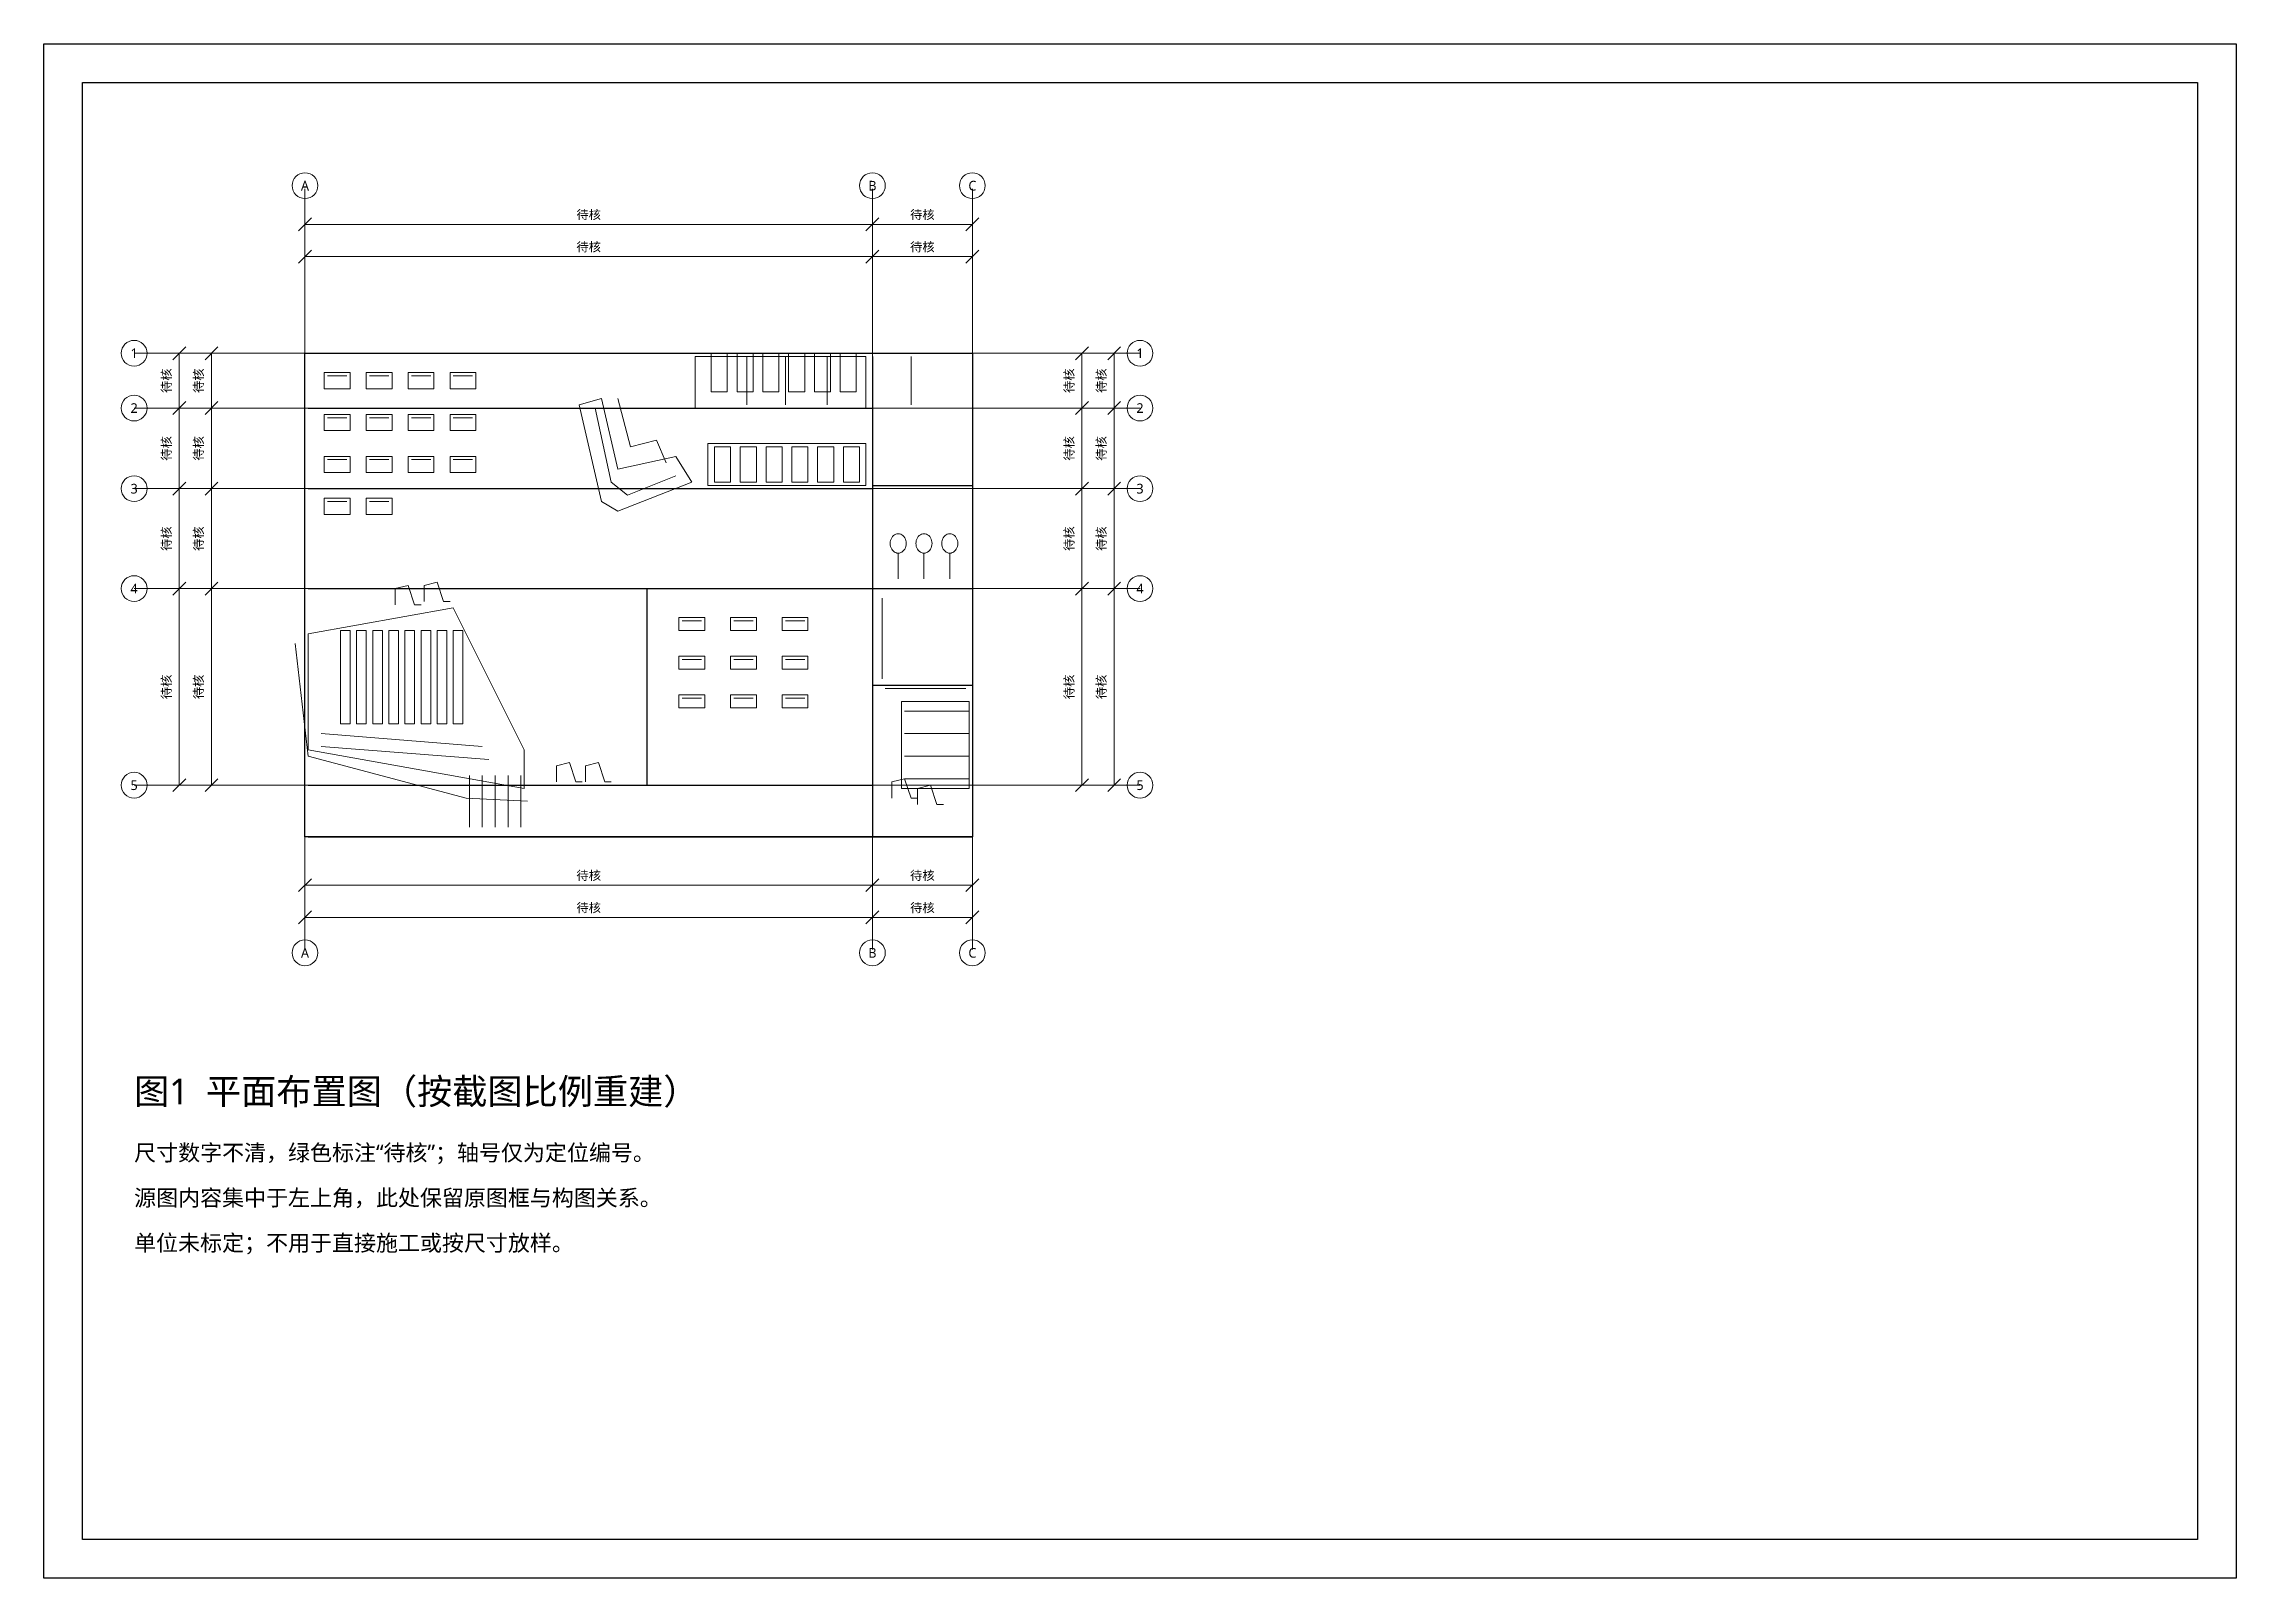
# Model space of a CAD drawing. Extents: x 12 to 1500, y 48 to 562.
# Drawn here: x 12 to 692, y 86 to 562 of the extents above; entities that cross this region are included whole.
import ezdxf
from ezdxf.enums import TextEntityAlignment as Align

# ---------------------------------------------------------------- set-up
doc = ezdxf.new("R2010")
doc.units = 0
for name, color, linetype, lineweight in [('P1-DETAIL', 30, 'Continuous', 18), ('P1-DIM', 3, 'Continuous', 13), ('P1-DOOR', 4, 'Continuous', 13), ('P1-FRAME', 4, 'Continuous', 25), ('P1-FURN', 2, 'Continuous', 13), ('P1-NOTE', 2, 'Continuous', 13), ('P1-STRUCTURE', 1, 'Continuous', 25), ('P1-TEXT', 7, 'Continuous', 18)]:
    doc.layers.add(name, color=color, linetype=linetype, lineweight=lineweight)
doc.styles.add('CJK', font='NotoSansCJK-Regular.ttc')

msp = doc.modelspace()

# ---------------------------------------------------------------- texts
at = {"layer": 'P1-DIM', "style": 'CJK'}
for s, height, p in [('A', 3, (93, 518)), ('B', 3, (269, 518)), ('C', 3, (300, 518)), ('待核', 2.8, (181, 509)), ('待核', 2.8, (284.5, 509)), ('待核', 2.8, (181, 499)), ('待核', 2.8, (284.5, 499)), ('1', 3, (40, 466)), ('1', 3, (352, 466)), ('2', 3, (40, 449)), ('2', 3, (352, 449)), ('3', 3, (40, 424)), ('3', 3, (352, 424)), ('4', 3, (40, 393)), ('4', 3, (352, 393)), ('5', 3, (40, 332)), ('5', 3, (352, 332)), ('待核', 2.8, (181, 304)), ('待核', 2.8, (284.5, 304)), ('待核', 2.8, (181, 294)), ('待核', 2.8, (284.5, 294)), ('A', 3, (93, 280)), ('B', 3, (269, 280)), ('C', 3, (300, 280))]:
    msp.add_text(s, height=height, dxfattribs=at).set_placement(p, align=Align.MIDDLE_CENTER)
for p in [(50, 457.5), (60, 457.5), (330, 457.5), (340, 457.5), (50, 436.5), (60, 436.5), (330, 436.5), (340, 436.5), (50, 408.5), (60, 408.5), (330, 408.5), (340, 408.5), (50, 362.5), (60, 362.5), (330, 362.5), (340, 362.5)]:
    msp.add_text('待核', height=2.8, rotation=90, dxfattribs=at).set_placement(p, align=Align.MIDDLE_CENTER)
at = {"layer": 'P1-NOTE', "style": 'CJK'}
for s, p in [('尺寸数字不清，绿色标注“待核”；轴号仅为定位编号。', (40, 218)), ('源图内容集中于左上角，此处保留原图框与构图关系。', (40, 204)), ('单位未标定；不用于直接施工或按尺寸放样。', (40, 190))]:
    msp.add_text(s, height=5, dxfattribs=at).set_placement(p, align=Align.MIDDLE_LEFT)
at = {"layer": 'P1-TEXT', "style": 'CJK'}
msp.add_text('图1  平面布置图（按截图比例重建）', height=8, dxfattribs=at).set_placement((40, 237), align=Align.MIDDLE_LEFT)

# ---------------------------------------------------------------- linework, layer by layer
at = {"layer": 'P1-DETAIL'}
for p, q in [((230, 465), (230, 450)), ((242, 465), (242, 450)), ((255, 465), (255, 450)), ((281, 465), (281, 450)), ((272, 390), (272, 365)), ((273, 362), (298, 362)), ((279, 355), (299, 355)), ((98, 348), (148, 344)), ((279, 348), (299, 348)), ((98, 344), (150, 340)), ((279, 341), (299, 341)), ((144, 335), (144, 319)), ((148, 335), (148, 319)), ((152, 335), (152, 319)), ((156, 335), (156, 319)), ((160, 335), (160, 319)), ((279, 334), (299, 334))]:
    msp.add_line(p, q, dxfattribs=at)
for points in [[(214, 465), (267, 465), (267, 449), (214, 449)], [(218, 438), (267, 438), (267, 425), (218, 425)], [(94, 379), (139, 387), (161, 343), (161, 331), (94, 343)], [(278, 358), (299, 358), (299, 331), (278, 331)]]:
    msp.add_lwpolyline(points, close=True, dxfattribs=at)
for points in [[(178, 450), (185, 452), (190, 430), (208, 434), (213, 426), (190, 417), (185, 420), (178, 450)], [(183, 449), (188, 426), (193, 422), (208, 428)], [(90, 376), (94, 341), (143, 328), (162, 327)]]:
    msp.add_lwpolyline(points, dxfattribs=at)
at = {"layer": 'P1-DIM'}
for p, q in [((93, 517), (93, 281)), ((269, 517), (269, 281)), ((300, 517), (300, 281)), ((91, 504), (95, 508)), ((93, 506), (269, 506)), ((267, 504), (271, 508)), ((267, 504), (271, 508)), ((269, 506), (300, 506)), ((298, 504), (302, 508)), ((91, 494), (95, 498)), ((267, 494), (271, 498)), ((267, 494), (271, 498)), ((298, 494), (302, 498)), ((93, 496), (269, 496)), ((269, 496), (300, 496)), ((40, 466), (352, 466)), ((52, 464), (56, 468)), ((54, 466), (54, 449)), ((62, 464), (66, 468)), ((64, 466), (64, 449)), ((332, 464), (336, 468)), ((334, 466), (334, 449)), ((342, 464), (346, 468)), ((344, 466), (344, 449)), ((40, 449), (352, 449)), ((52, 447), (56, 451)), ((52, 447), (56, 451)), ((54, 449), (54, 424)), ((62, 447), (66, 451)), ((62, 447), (66, 451)), ((64, 449), (64, 424)), ((332, 447), (336, 451)), ((332, 447), (336, 451)), ((334, 449), (334, 424)), ((342, 447), (346, 451)), ((342, 447), (346, 451)), ((344, 449), (344, 424)), ((40, 424), (352, 424)), ((52, 422), (56, 426)), ((52, 422), (56, 426)), ((54, 424), (54, 393)), ((62, 422), (66, 426)), ((62, 422), (66, 426)), ((64, 424), (64, 393)), ((332, 422), (336, 426)), ((332, 422), (336, 426)), ((334, 424), (334, 393)), ((342, 422), (346, 426)), ((342, 422), (346, 426)), ((344, 424), (344, 393)), ((52, 391), (56, 395)), ((52, 391), (56, 395)), ((62, 391), (66, 395)), ((62, 391), (66, 395)), ((332, 391), (336, 395)), ((332, 391), (336, 395)), ((342, 391), (346, 395)), ((342, 391), (346, 395)), ((40, 393), (352, 393)), ((54, 393), (54, 332)), ((64, 393), (64, 332)), ((334, 393), (334, 332)), ((344, 393), (344, 332)), ((52, 330), (56, 334)), ((62, 330), (66, 334)), ((332, 330), (336, 334)), ((342, 330), (346, 334)), ((40, 332), (352, 332)), ((91, 299), (95, 303)), ((93, 301), (269, 301)), ((267, 299), (271, 303)), ((267, 299), (271, 303)), ((269, 301), (300, 301)), ((298, 299), (302, 303)), ((91, 289), (95, 293)), ((267, 289), (271, 293)), ((267, 289), (271, 293)), ((298, 289), (302, 293)), ((93, 291), (269, 291)), ((269, 291), (300, 291))]:
    msp.add_line(p, q, dxfattribs=at)
for centre in [(93, 518), (269, 518), (300, 518), (40, 466), (352, 466), (40, 449), (352, 449), (40, 424), (352, 424), (40, 393), (352, 393), (40, 332), (352, 332), (93, 280), (269, 280), (300, 280)]:
    msp.add_circle(centre, 4, dxfattribs=at)
at = {"layer": 'P1-DOOR'}
for p, q in [((277, 404), (277, 396)), ((285, 404), (285, 396)), ((293, 404), (293, 396))]:
    msp.add_line(p, q, dxfattribs=at)
for points in [[(279.5, 407), (279.47, 406.53), (279.38, 406.07), (279.23, 405.64), (279.02, 405.24), (278.77, 404.88), (278.47, 404.57), (278.13, 404.33), (277.77, 404.15), (277.39, 404.04), (277, 404), (276.61, 404.04), (276.23, 404.15), (275.87, 404.33), (275.53, 404.57), (275.23, 404.88), (274.98, 405.24), (274.77, 405.64), (274.62, 406.07), (274.53, 406.53), (274.5, 407), (274.53, 407.47), (274.62, 407.93), (274.77, 408.36), (274.98, 408.76), (275.23, 409.12), (275.53, 409.43), (275.87, 409.67), (276.23, 409.85), (276.61, 409.96), (277, 410), (277.39, 409.96), (277.77, 409.85), (278.13, 409.67), (278.47, 409.43), (278.77, 409.12), (279.02, 408.76), (279.23, 408.36), (279.38, 407.93), (279.47, 407.47), (279.5, 407)], [(287.5, 407), (287.47, 406.53), (287.38, 406.07), (287.23, 405.64), (287.02, 405.24), (286.77, 404.88), (286.47, 404.57), (286.13, 404.33), (285.77, 404.15), (285.39, 404.04), (285, 404), (284.61, 404.04), (284.23, 404.15), (283.87, 404.33), (283.53, 404.57), (283.23, 404.88), (282.98, 405.24), (282.77, 405.64), (282.62, 406.07), (282.53, 406.53), (282.5, 407), (282.53, 407.47), (282.62, 407.93), (282.77, 408.36), (282.98, 408.76), (283.23, 409.12), (283.53, 409.43), (283.87, 409.67), (284.23, 409.85), (284.61, 409.96), (285, 410), (285.39, 409.96), (285.77, 409.85), (286.13, 409.67), (286.47, 409.43), (286.77, 409.12), (287.02, 408.76), (287.23, 408.36), (287.38, 407.93), (287.47, 407.47), (287.5, 407)], [(295.5, 407), (295.47, 406.53), (295.38, 406.07), (295.23, 405.64), (295.02, 405.24), (294.77, 404.88), (294.47, 404.57), (294.13, 404.33), (293.77, 404.15), (293.39, 404.04), (293, 404), (292.61, 404.04), (292.23, 404.15), (291.87, 404.33), (291.53, 404.57), (291.23, 404.88), (290.98, 405.24), (290.77, 405.64), (290.62, 406.07), (290.53, 406.53), (290.5, 407), (290.53, 407.47), (290.62, 407.93), (290.77, 408.36), (290.98, 408.76), (291.23, 409.12), (291.53, 409.43), (291.87, 409.67), (292.23, 409.85), (292.61, 409.96), (293, 410), (293.39, 409.96), (293.77, 409.85), (294.13, 409.67), (294.47, 409.43), (294.77, 409.12), (295.02, 408.76), (295.23, 408.36), (295.38, 407.93), (295.47, 407.47), (295.5, 407)]]:
    msp.add_lwpolyline(points, close=True, dxfattribs=at)
for points in [[(130, 389), (130, 394), (134, 395), (136, 389), (138, 389)], [(121, 388), (121, 393), (125, 394), (127, 388), (129, 388)], [(171, 333), (171, 338), (175, 339), (177, 333), (179, 333)], [(180, 333), (180, 338), (184, 339), (186, 333), (188, 333)], [(275, 328), (275, 333), (279, 334), (281, 328), (283, 328)], [(283, 326), (283, 331), (287, 332), (289, 326), (291, 326)]]:
    msp.add_lwpolyline(points, dxfattribs=at)
at = {"layer": 'P1-FRAME'}
for points in [[(12, 562), (692, 562), (692, 86), (12, 86)], [(24, 550), (680, 550), (680, 98), (24, 98)]]:
    msp.add_lwpolyline(points, close=True, dxfattribs=at)
at = {"layer": 'P1-FURN'}
for p, q in [((100, 459), (106, 459)), ((113, 459), (119, 459)), ((126, 459), (132, 459)), ((139, 459), (145, 459)), ((100, 446), (106, 446)), ((113, 446), (119, 446)), ((126, 446), (132, 446)), ((139, 446), (145, 446)), ((100, 433), (106, 433)), ((113, 433), (119, 433)), ((126, 433), (132, 433)), ((139, 433), (145, 433)), ((100, 420), (106, 420)), ((113, 420), (119, 420)), ((210, 383), (216, 383)), ((226, 383), (232, 383)), ((242, 383), (248, 383)), ((210, 371), (216, 371)), ((226, 371), (232, 371)), ((242, 371), (248, 371)), ((210, 359), (216, 359)), ((226, 359), (232, 359)), ((242, 359), (248, 359))]:
    msp.add_line(p, q, dxfattribs=at)
for points in [[(219, 466), (224, 466), (224, 454), (219, 454)], [(227, 466), (232, 466), (232, 454), (227, 454)], [(235, 466), (240, 466), (240, 454), (235, 454)], [(243, 466), (248, 466), (248, 454), (243, 454)], [(251, 466), (256, 466), (256, 454), (251, 454)], [(259, 466), (264, 466), (264, 454), (259, 454)], [(99, 460), (107, 460), (107, 455), (99, 455)], [(112, 460), (120, 460), (120, 455), (112, 455)], [(125, 460), (133, 460), (133, 455), (125, 455)], [(138, 460), (146, 460), (146, 455), (138, 455)], [(99, 447), (107, 447), (107, 442), (99, 442)], [(112, 447), (120, 447), (120, 442), (112, 442)], [(125, 447), (133, 447), (133, 442), (125, 442)], [(138, 447), (146, 447), (146, 442), (138, 442)], [(220, 437), (225, 437), (225, 426), (220, 426)], [(228, 437), (233, 437), (233, 426), (228, 426)], [(236, 437), (241, 437), (241, 426), (236, 426)], [(244, 437), (249, 437), (249, 426), (244, 426)], [(252, 437), (257, 437), (257, 426), (252, 426)], [(260, 437), (265, 437), (265, 426), (260, 426)], [(99, 434), (107, 434), (107, 429), (99, 429)], [(112, 434), (120, 434), (120, 429), (112, 429)], [(125, 434), (133, 434), (133, 429), (125, 429)], [(138, 434), (146, 434), (146, 429), (138, 429)], [(99, 421), (107, 421), (107, 416), (99, 416)], [(112, 421), (120, 421), (120, 416), (112, 416)], [(209, 384), (217, 384), (217, 380), (209, 380)], [(225, 384), (233, 384), (233, 380), (225, 380)], [(241, 384), (249, 384), (249, 380), (241, 380)], [(104, 380), (107, 380), (107, 351), (104, 351)], [(109, 380), (112, 380), (112, 351), (109, 351)], [(114, 380), (117, 380), (117, 351), (114, 351)], [(119, 380), (122, 380), (122, 351), (119, 351)], [(124, 380), (127, 380), (127, 351), (124, 351)], [(129, 380), (132, 380), (132, 351), (129, 351)], [(134, 380), (137, 380), (137, 351), (134, 351)], [(139, 380), (142, 380), (142, 351), (139, 351)], [(209, 372), (217, 372), (217, 368), (209, 368)], [(225, 372), (233, 372), (233, 368), (225, 368)], [(241, 372), (249, 372), (249, 368), (241, 368)], [(209, 360), (217, 360), (217, 356), (209, 356)], [(225, 360), (233, 360), (233, 356), (225, 356)], [(241, 360), (249, 360), (249, 356), (241, 356)]]:
    msp.add_lwpolyline(points, close=True, dxfattribs=at)
msp.add_lwpolyline([(190, 452), (194, 437), (202, 439), (205, 432)], dxfattribs=at)
at = {"layer": 'P1-STRUCTURE'}
for p, q in [((269, 465), (269, 316)), ((94, 449), (269, 449)), ((94, 424), (269, 424)), ((269, 425), (300, 425)), ((94, 393), (269, 393)), ((199, 393), (199, 332)), ((269, 393), (300, 393)), ((269, 363), (300, 363)), ((94, 332), (269, 332)), ((94, 316), (300, 316))]:
    msp.add_line(p, q, dxfattribs=at)
msp.add_lwpolyline([(93, 466), (300, 466), (300, 316), (93, 316)], close=True, dxfattribs=at)

msp.set_redraw_order([(e.dxf.handle, doc.entitydb.next_handle()) for e in msp.query("TEXT MTEXT ATTDEF DIMENSION ARC_DIMENSION")])  # texts and dimensions are drawn at this point

doc.saveas('drawing.dxf')
